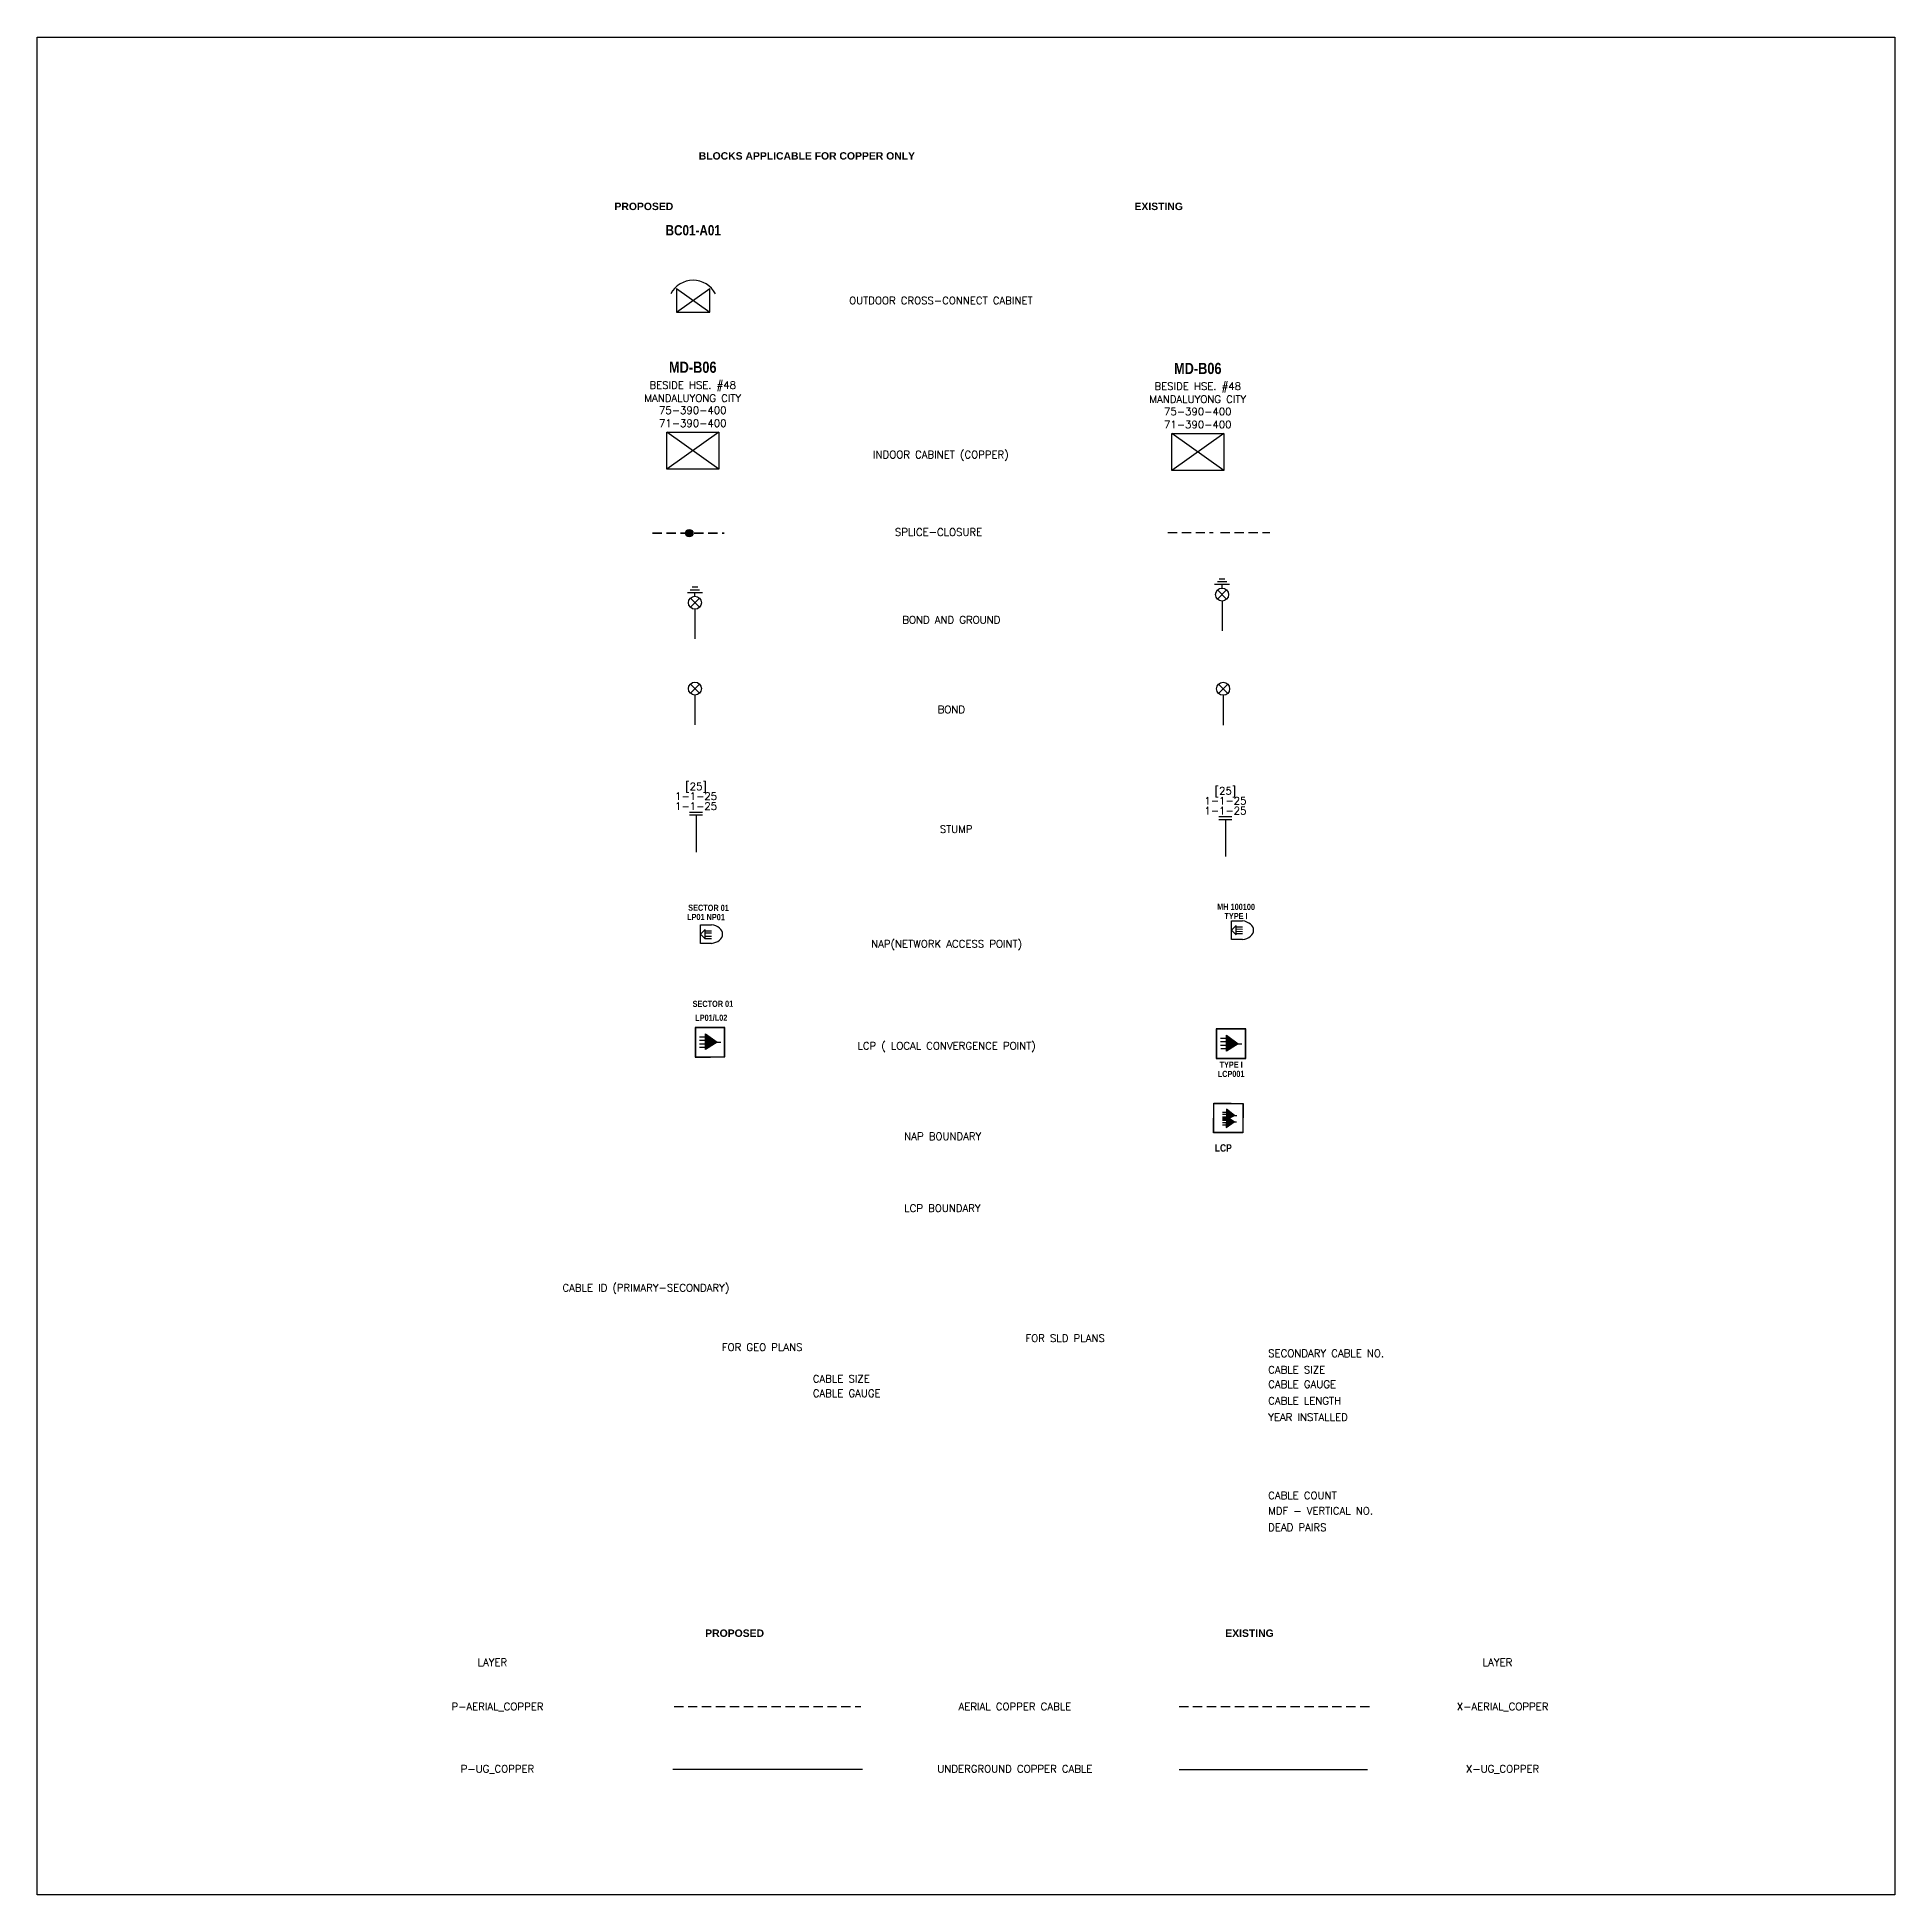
# Model space of a CAD drawing. Header units: metres. Extents: x 0 to 13977865, y -133221 to 11617873.
# Drawn here: x 13931825.3 to 13932225.3, y 678329.8 to 678729.8 of the extents above; entities that cross this region are included whole.
import ezdxf
from ezdxf.enums import TextEntityAlignment as Align

# ---------------------------------------------------------------- set-up
doc = ezdxf.new("R2010")
doc.units = ezdxf.units.M
doc.header["$MEASUREMENT"] = 0
doc.linetypes.add('AERCAB', pattern=[3, 2, -1])
doc.linetypes.add('HIDDEN', pattern=[5.5, 3.5, -2])
for name, color, linetype in [('4', 7, 'Continuous'), ('GRID', 4, 'Continuous'), ('NEW LCP', 3, 'Continuous'), ('NEW NAP', 1, 'Continuous'), ('P-AERIAL_COPPER', 1, 'AERCAB'), ('P-AERIAL_FOC', 1, 'AERCAB'), ('p-BG', 1, 'Continuous'), ('p-BOND', 1, 'Continuous'), ('p-icfp', 1, 'Continuous'), ('P-INCAB', 1, 'Continuous'), ('p-mh', 1, 'Continuous'), ('P-OUTCAB', 2, 'Continuous'), ('P-SPLICE', 1, 'Continuous'), ('P-STUMP', 1, 'Continuous'), ('P-UG_COPPER', 1, 'Continuous'), ('SPAN', 7, 'Continuous'), ('X-AERIAL_COPPER', 5, 'AERCAB'), ('X-BG', 5, 'Continuous'), ('X-BOND', 5, 'Continuous'), ('X-CABLE', 5, 'AERCAB'), ('X-INCAB', 3, 'Continuous'), ('X-STUMP', 5, 'Continuous'), ('X-UG_COPPER', 5, 'Continuous')]:
    doc.layers.add(name, color=color, linetype=linetype)
doc.layers.add('p-cable', color=2, linetype='AERCAB', lineweight=35)
doc.styles.add('BOLD', font='swisscbo.ttf')
doc.styles.add('SASB', font='SASB____.SHX', dxfattribs={"height": 5})
doc.styles.add('SIMPLEX', font='simplex')
doc.styles.get("Standard").update_dxf_attribs({"font": 'arial.ttf'})

msp = doc.modelspace()

# ---------------------------------------------------------------- texts
at = {"layer": 'SPAN'}
for s, style, p in [('BLOCKS APPLICABLE FOR COPPER ONLY', 'SASB', (13931967.75, 678703.48)), ('PROPOSED', 'SASB', (13931949.6, 678692.61)), ('EXISTING', 'SASB', (13932061.57, 678692.61)), ('NAP BOUNDARY', 'SIMPLEX', (13932011.99, 678492.37)), ('LCP BOUNDARY', 'SIMPLEX', (13932011.99, 678476.88)), ('SECONDARY CABLE NO.', 'SIMPLEX', (13932090.36, 678445.65)), ('CABLE SIZE', 'SIMPLEX', (13931992.3, 678440.17)), ('CABLE SIZE', 'SIMPLEX', (13932090.36, 678442.11)), ('CABLE GAUGE', 'SIMPLEX', (13932090.36, 678438.98)), ('CABLE GAUGE', 'SIMPLEX', (13931992.3, 678437.04)), ('CABLE LENGTH', 'SIMPLEX', (13932090.36, 678435.44)), ('YEAR INSTALLED', 'SIMPLEX', (13932090.36, 678431.9)), ('CABLE COUNT', 'SIMPLEX', (13932090.36, 678415.06)), ('MDF - VERTICAL NO.', 'SIMPLEX', (13932090.36, 678411.74)), ('DEAD PAIRS', 'SIMPLEX', (13932090.36, 678408.18)), ('PROPOSED', 'SASB', (13931969.14, 678385.39)), ('EXISTING', 'SASB', (13932081.12, 678385.39))]:
    msp.add_text(s, height=1.6, dxfattribs=dict(at, style=style)).set_placement(p)
at = {"layer": 'SPAN', "style": 'SIMPLEX'}
for s, p in [('OUTDOOR CROSS-CONNECT CABINET', (13932019.88, 678672.32)), ('INDOOR CABINET (COPPER)', (13932019.88, 678639.16)), ('SPLICE-CLOSURE', (13932019.38, 678622.49)), ('BOND AND GROUND', (13932022.14, 678603.57)), ('BOND', (13932022.14, 678584.3)), ('STUMP', (13932023.18, 678558.53)), ('NAP(NETWORK ACCESS POINT)', (13932021.12, 678533.8)), ('LCP ( LOCAL CONVERGENCE POINT)', (13932021.12, 678511.86)), ('CABLE ID (PRIMARY-SECONDARY)', (13931956.36, 678459.76)), ('FOR GEO PLANS', (13931981.4, 678446.97)), ('FOR SLD PLANS', (13932046.64, 678448.91)), ('LAYER', (13931923.32, 678379.11)), ('LAYER', (13932139.74, 678379.11)), ('P-AERIAL_COPPER', (13931924.41, 678369.58)), ('AERIAL COPPER CABLE', (13932035.82, 678369.58)), ('X-AERIAL_COPPER', (13932140.83, 678369.58)), ('P-UG_COPPER', (13931924.41, 678356.16)), ('UNDERGROUND COPPER CABLE', (13932035.82, 678356.16)), ('X-UG_COPPER', (13932140.83, 678356.16))]:
    msp.add_text(s, height=1.6, dxfattribs=at).set_placement(p, align=Align.CENTER)

# ---------------------------------------------------------------- blocks, each defined once
blk = doc.blocks.new('P-BOND')
at = {"layer": 'p-BOND'}
for p, q in [((-1.24, 10.99), (1.14, 8.61)), ((-1.24, 8.51), (1.24, 10.99)), ((0, 8), (0, 0))]:
    blk.add_line(p, q, dxfattribs=at)
blk.add_circle((0, 9.75), 1.75, dxfattribs=at)
blk = doc.blocks.new('P-ICFP')
at = {"layer": 'P-INCAB', "linetype": 'Continuous'}
for p, q in [((7, -5), (-7, 5)), ((7, 5), (-7, -5))]:
    blk.add_line(p, q, dxfattribs=at)
at = {"layer": 'P-INCAB'}
blk.add_lwpolyline([(-7, 5), (7, 5), (7, -5), (-7, -5)], close=True, dxfattribs=at)
at = {"layer": 'P-INCAB', "color": 7}
for tag, height, style, p in [('CAB_NO', 3, 'BOLD', (0, 20.07)), ('CAB_LOC1', 2, 'SIMPLEX', (0, 16.07)), ('CAB_LOC2', 2, 'SIMPLEX', (0, 12.57)), ('CAB_SIZE1', 2, 'SIMPLEX', (0, 9.28)), ('CAB_SIZE2', 2, 'SIMPLEX', (0, 5.78))]:
    blk.add_attdef(tag, text='', height=height, dxfattribs=dict(at, style=style)).set_placement(p, align=Align.BOTTOM_CENTER)
blk = doc.blocks.new('P-splice')
at = {"layer": 'P-SPLICE'}
blk.add_hatch(color=7, dxfattribs=at).paths.add_polyline_path([(-1, 0, 1), (1, 0, 1)])
blk.add_circle((0, 0), 1, dxfattribs=at)
blk = doc.blocks.new('X-BOND')
at = {"layer": 'X-BOND'}
for p, q in [((-1.24, 8.51), (1.24, 10.99)), ((-1.24, 10.99), (1.14, 8.61)), ((0, 8), (0, 0))]:
    blk.add_line(p, q, dxfattribs=at)
blk.add_circle((0, 9.75), 1.75, dxfattribs=at)
blk = doc.blocks.new('x-ICFP')
at = {"layer": 'X-INCAB', "linetype": 'Continuous'}
for p, q in [((7, -5), (-7, 5)), ((7, 5), (-7, -5))]:
    blk.add_line(p, q, dxfattribs=at)
at = {"layer": 'X-INCAB'}
blk.add_lwpolyline([(-7, 5), (7, 5), (7, -5), (-7, -5)], close=True, dxfattribs=at)
at = {"layer": 'X-INCAB', "color": 7}
for tag, height, style, p in [('CAB_NO', 3, 'BOLD', (0, 20.07)), ('CAB_LOC1', 2, 'SIMPLEX', (0, 16.07)), ('CAB_LOC2', 2, 'SIMPLEX', (0, 12.57)), ('CAB_SIZE1', 2, 'SIMPLEX', (0, 9.28)), ('CAB_SIZE2', 2, 'SIMPLEX', (0, 5.78))]:
    blk.add_attdef(tag, text='', height=height, dxfattribs=dict(at, style=style)).set_placement(p, align=Align.BOTTOM_CENTER)
blk = doc.blocks.new('X-STUMP')
at = {"layer": 'X-STUMP'}
for p, q in [((-1.75, 10.75), (1.75, 10.75)), ((-1.75, 10), (1.75, 10)), ((0, 10), (0, 0))]:
    blk.add_line(p, q, dxfattribs=at)
at = {"layer": 'X-STUMP', "color": 7, "style": 'SIMPLEX'}
for tag, p in [('STMPSZ', (0, 16.08)), ('CNT1', (0, 13.42)), ('CNT2', (0, 10.75))]:
    blk.add_attdef(tag, text='', height=2, dxfattribs=at).set_placement(p, align=Align.BOTTOM_CENTER)
blk = doc.blocks.new('P-BG')
at = {"layer": 'p-BG'}
for p, q in [((-2, 12.5), (2, 12.5)), ((-1.25, 13.25), (1.25, 13.25)), ((-1.24, 8.51), (1.24, 10.99)), ((-1.24, 10.99), (1.14, 8.61)), ((-0.75, 14), (0.75, 14)), ((0, 11.5), (0, 12.5)), ((0, 8), (0, 0))]:
    blk.add_line(p, q, dxfattribs=at)
blk.add_circle((0, 9.75), 1.75, dxfattribs=at)
blk = doc.blocks.new('X-BG')
at = {"layer": 'X-BG'}
for p, q in [((-2, 12.5), (2, 12.5)), ((-1.25, 13.25), (1.25, 13.25)), ((-1.24, 10.99), (1.14, 8.61)), ((-1.24, 8.51), (1.24, 10.99)), ((-0.75, 14), (0.75, 14)), ((0, 11.5), (0, 12.5)), ((0, 8), (0, 0))]:
    blk.add_line(p, q, dxfattribs=at)
blk.add_circle((0, 9.75), 1.75, dxfattribs=at)
blk = doc.blocks.new('P-STUMP')
at = {"layer": 'P-STUMP'}
for p, q in [((-1.75, 10.75), (1.75, 10.75)), ((-1.75, 10), (1.75, 10)), ((0, 10), (0, 0))]:
    blk.add_line(p, q, dxfattribs=at)
at = {"layer": 'P-STUMP', "color": 7, "style": 'SIMPLEX'}
for tag, p in [('STMPSZ', (0, 16.08)), ('CNT1', (0, 13.42)), ('CNT2', (0, 10.75))]:
    blk.add_attdef(tag, text='', height=2, dxfattribs=at).set_placement(p, align=Align.BOTTOM_CENTER)
blk = doc.blocks.new('P-CABX')
at = {"layer": 'P-OUTCAB', "linetype": 'Continuous'}
for p, q in [((-4.5, 6.38), (4.5, 0)), ((-4.5, 0), (4.5, 6.38))]:
    blk.add_line(p, q, dxfattribs=at)
blk.add_lwpolyline([(5.96, 4.95, 0.609612), (-6.04, 4.95, -3.120229)], format="xyb", dxfattribs=at)
blk.add_lwpolyline([(-4.5, 6.38), (-4.5, 0), (4.5, 0), (4.5, 6.38)], dxfattribs=at)
at = {"layer": 'P-OUTCAB', "color": 7}
for tag, height, style, p in [('CAB_NO', 2.75, 'BOLD', (0, 22.08)), ('CAB_LOC1', 2, 'SIMPLEX', (0, 15.18)), ('CAB_SIZE', 2, 'SIMPLEX', (0, 18.38)), ('CAB_LOC2', 2, 'SIMPLEX', (0, 11.98))]:
    blk.add_attdef(tag, text='', height=height, dxfattribs=dict(at, style=style)).set_placement(p, align=Align.MIDDLE)
blk = doc.blocks.new('CONVERGE NAP PROPOSED')
at = {"layer": 'NEW NAP', "linetype": 'Continuous'}
for p, q in [((-184.38, -218.01), (-181.43, -218.01)), ((-184.38, -223.03), (-184.38, -218.01)), ((-181.43, -223.03), (-184.38, -223.03))]:
    blk.add_line(p, q, dxfattribs=at)
for points in [[(-184.38, -220.52), (-183.11, -221.79), (-183.11, -219.25), (-184.38, -220.52)], [(-183.11, -219.63), (-181.43, -219.63)], [(-183.11, -220.21), (-181.43, -220.21)], [(-183.11, -221.11), (-181.43, -221.11)], [(-183.11, -221.69), (-181.43, -221.69)]]:
    blk.add_lwpolyline(points, dxfattribs=at)
blk.add_ellipse((-182.11, -220.52), major_axis=(3.7, 0), ratio=0.690295, start_param=4.896406, end_param=7.669965, dxfattribs=at)
at = {"layer": 'p-mh', "style": 'SIMPLEX'}
for tag, p in [('MHNO', (-183.18, -215.57)), ('MHTYPE', (-183.18, -218.04))]:
    blk.add_attdef(tag, text='', height=1.65, dxfattribs=at).set_placement(p, align=Align.BOTTOM_CENTER)
blk = doc.blocks.new('PROP. CONVERGE LCP')
at = {"linetype": 'HIDDEN', "ltscale": 5, "transparency": 33554457}
h = blk.add_hatch(color=3, dxfattribs=at)
h.dxf.hatch_style = 1
h.paths.add_polyline_path([(-94.46, 121.94), (-97.65, 123.93), (-97.65, 119.65)])
at = {"layer": 'NEW LCP', "linetype": 'Continuous'}
for p, q in [((-97.12, 125.92), (-92.45, 125.92)), ((-97.12, 125.84), (-92.45, 125.84)), ((-92.53, 125.92), (-92.53, 117.97)), ((-92.45, 125.92), (-92.45, 117.97)), ((-92.45, 118.04), (-97.12, 118.04)), ((-92.45, 117.97), (-97.12, 117.97))]:
    blk.add_line(p, q, dxfattribs=at)
for points in [[(-97.12, 117.97), (-100.4, 117.97), (-100.4, 125.92), (-96.29, 125.92)], [(-97.12, 118.04), (-100.33, 118.04), (-100.33, 125.84), (-96.29, 125.84)], [(-97.65, 123.34), (-99.21, 123.34)], [(-97.65, 122.44), (-99.21, 122.44)], [(-97.65, 121.44), (-99.21, 121.44)], [(-97.65, 120.54), (-99.21, 120.54)], [(-94.46, 121.94), (-97.65, 123.93), (-97.65, 119.65), (-94.46, 121.94)], [(-94.46, 121.94), (-93.49, 121.94)]]:
    blk.add_lwpolyline(points, dxfattribs=at)
at = {"layer": 'p-mh', "color": 7, "style": 'SIMPLEX'}
for tag, p in [('LCPNO', (-96.4, 128.63)), ('MHTYPE', (-96.4, 126.16))]:
    blk.add_attdef(tag, text='', height=1.65, dxfattribs=at).set_placement(p, align=Align.BOTTOM_CENTER)
blk = doc.blocks.new('AS-BUILT NAP')
at = {"layer": '4', "color": 5, "linetype": 'Continuous'}
for p, q in [((-2.09, -2.57), (-2.06, 2.46)), ((-2.06, 2.46), (0.89, 2.44)), ((0.86, -2.59), (-2.09, -2.57))]:
    blk.add_line(p, q, dxfattribs=at)
for points in [[(-2.08, -0.06), (-0.81, -1.34), (-0.8, 1.21), (-2.08, -0.06)], [(-0.8, 0.82), (0.88, 0.81)], [(-0.8, 0.25), (0.88, 0.24)], [(-0.81, -0.95), (0.87, -0.96)], [(-0.8, -0.38), (0.87, -0.39)]]:
    blk.add_lwpolyline(points, dxfattribs=at)
blk.add_ellipse((0.2, -0.07), major_axis=(3.7, -0.02), ratio=0.690295, start_param=4.896406, end_param=7.669965, dxfattribs=at)
at = {"style": 'BOLD'}
for tag, p in [('QCY18', (-0.85, 7.25)), ('MHNO', (-0.85, 4.89))]:
    blk.add_attdef(tag, text='', height=1.65, rotation=359.6755, dxfattribs=at).set_placement(p, align=Align.BOTTOM_CENTER)
at = {"color": 5, "style": 'BOLD'}
blk.add_attdef('MHTYPE', text='', height=1.65, rotation=359.6755, dxfattribs=at).set_placement((-0.86, 2.41), align=Align.BOTTOM_CENTER)
blk = doc.blocks.new('AS-BUILT LCP')
at = {"linetype": 'HIDDEN', "ltscale": 5, "transparency": 33554457}
h = blk.add_hatch(color=5, dxfattribs=at)
h.dxf.hatch_style = 1
h.paths.add_polyline_path([(1.6, -1.14), (-1.59, -3.14), (-1.6, 1.14)])
at = {"color": 5, "linetype": 'Continuous'}
for p, q in [((3.59, 2.84), (-1.07, 2.83)), ((3.59, 2.77), (-1.07, 2.75)), ((3.54, -5.11), (3.52, 2.84)), ((3.62, -5.11), (3.59, 2.84)), ((-1.05, -5.05), (3.62, -5.03)), ((-1.05, -5.12), (3.62, -5.11))]:
    blk.add_line(p, q, dxfattribs=at)
for points in [[(-1.07, 2.83), (-4.36, 2.82), (-4.33, -5.13), (-0.22, -5.12)], [(-1.07, 2.75), (-4.28, 2.74), (-4.26, -5.06), (-0.22, -5.04)], [(-1.6, 0.25), (-3.15, 0.25)], [(1.6, -1.14), (-1.59, -3.14), (-1.6, 1.14), (1.6, -1.14)], [(-1.59, -0.65), (-3.15, -0.66)], [(-1.59, -1.64), (-3.15, -1.65)], [(-1.59, -2.55), (-3.14, -2.55)], [(1.6, -1.14), (2.57, -1.14)]]:
    blk.add_lwpolyline(points, dxfattribs=at)
at = {"layer": '4', "style": 'BOLD'}
for tag, p in [('MHTYPE', (-0.32, -8.11)), ('LCPNO', (-0.32, -10.59))]:
    blk.add_attdef(tag, text='', height=1.65, rotation=0.1639, dxfattribs=at).set_placement(p, align=Align.BOTTOM_CENTER)
blk = doc.blocks.new('AS-BUILT DOUBLE LCP')
at = {"linetype": 'HIDDEN', "ltscale": 5, "transparency": 33554457}
h = blk.add_hatch(color=5, dxfattribs=at)
h.dxf.hatch_style = 1
h.paths.add_polyline_path([(2.11, -0.97), (0.01, 0.39), (-0.04, -2.46)])
h = blk.add_hatch(color=5, dxfattribs=at)
h.dxf.hatch_style = 1
h.paths.add_polyline_path([(2.14, 0.78), (0.04, 2.44), (0, -0.31)])
at = {"layer": 'NEW LCP', "color": 5, "linetype": 'Continuous'}
for p, q in [((-3.48, -3.89), (-3.41, 4.06)), ((-3.41, 4.06), (1.25, 4.02)), ((-3.41, 3.98), (1.25, 3.94)), ((-3.4, -3.89), (-3.34, 4.05)), ((1.19, -3.86), (-3.48, -3.82)), ((1.19, -3.93), (-3.48, -3.89))]:
    blk.add_line(p, q, dxfattribs=at)
for points in [[(0, 0), (-1.04, 0.02)], [(0, 0.3), (-1.03, 0.31)], [(0.01, 0.96), (-1.02, 0.97)], [(0.02, 1.56), (-1.01, 1.58)], [(2.11, -0.97), (0.01, 0.39), (-0.04, -2.46), (2.11, -0.97)], [(2.14, 0.78), (0.04, 2.44), (0, -0.31), (2.14, 0.78)], [(1.25, 4.02), (4.54, 3.99), (4.47, -3.96), (0.36, -3.93)], [(1.25, 3.94), (4.46, 3.92), (4.4, -3.88), (0.36, -3.85)], [(2.14, 0.78), (2.78, 0.77)], [(-0.02, -1.26), (-1.06, -1.25)], [(-0.03, -1.87), (-1.06, -1.85)], [(-0.01, -0.6), (-1.05, -0.59)], [(0, -0.31), (-1.04, -0.29)], [(2.11, -0.97), (2.76, -0.98)]]:
    blk.add_lwpolyline(points, dxfattribs=at)
at = {"color": 0, "style": 'BOLD'}
for tag, p in [('SECTOR', (-3.18, 7.39)), ('LCP', (-3.16, 4.7))]:
    blk.add_attdef(tag, p, '', height=2, dxfattribs=at)
blk = doc.blocks.new('Dummy NAP')
at = {"layer": 'P-AERIAL_FOC', "linetype": 'Continuous'}
for points in [[(-1214.51, 1596.99), (-1226.52, 1596.99, 1), (-1226.52, 1585.23), (-1214.51, 1585.23, 1)], [(-1214.51, 1596.22), (-1226.52, 1596.22, 1), (-1226.52, 1586), (-1214.51, 1586, 1)]]:
    blk.add_lwpolyline(points, format="xyb", close=True, dxfattribs=at)
for points in [[(-1222.08, 1596.22), (-1222.95, 1586.81), (-1212.04, 1590.95), (-1222.08, 1596.22)], [(-1221.93, 1587.2), (-1222.03, 1586.24), (-1210.95, 1590.95), (-1221, 1596.22), (-1221.05, 1595.68)]]:
    blk.add_lwpolyline(points, dxfattribs=at)
at = {"layer": 'P-AERIAL_FOC', "insert": (-1226.67, 1593.25), "char_height": 4.612, "attachment_point": 1}
blk.add_mtext_dynamic_manual_height_columns('DN', width=166.2529, gutter_width=23.06, heights=[0], dxfattribs=at)
at = {"layer": 'P-AERIAL_FOC', "color": 250}
for tag, p in [('HOMINGPLAID', (-1245.87, 1607.27)), ('SITEPLAID', (-1240.78, 1602.45)), ('C0D0', (-1231.6, 1597.35))]:
    blk.add_attdef(tag, p, '', height=4.61, dxfattribs=at)

# ---------------------------------------------------------------- linework, layer by layer
at = {"layer": 'GRID', "lineweight": 25}
msp.add_lwpolyline([(13931825.29, 678729.85), (13932225.29, 678729.85), (13932225.29, 678329.85), (13931825.29, 678329.85)], close=True, dxfattribs=at)
at = {"layer": 'P-AERIAL_COPPER'}
msp.add_lwpolyline([(13931962.44, 678370.38), (13932002.65, 678370.38)], dxfattribs=at)
at = {"layer": 'p-cable'}
msp.add_line((13931957.79, 678623.04), (13931973.19, 678623.04), dxfattribs=at)
at = {"layer": 'P-UG_COPPER'}
msp.add_lwpolyline([(13931962.16, 678356.9), (13932003.04, 678356.9)], dxfattribs=at)
at = {"layer": 'X-AERIAL_COPPER'}
msp.add_lwpolyline([(13932071.17, 678370.4), (13932112.4, 678370.4)], dxfattribs=at)
at = {"layer": 'X-CABLE'}
for p, q in [((13932068.75, 678623.22), (13932078.52, 678623.22)), ((13932080.12, 678623.22), (13932090.75, 678623.22))]:
    msp.add_line(p, q, dxfattribs=at)
at = {"layer": 'X-UG_COPPER'}
msp.add_lwpolyline([(13932071.17, 678356.86), (13932111.76, 678356.86)], dxfattribs=at)

# ---------------------------------------------------------------- block references
ref = msp.add_blockref('Dummy NAP', (2919622.89, -134460.51), dxfattribs=dict(xscale=0.7974615441699047, yscale=0.7974615441699047, zscale=0.7974615441699047, rotation=1.431649339285902))
ref.add_attrib('MHTYPE', 'NAP AUGMENT', dxfattribs={"color": 1, "height": 1.3157, "rotation": 1.1072, "style": 'BOLD'}).set_placement((13977857.1, 786666.32), align=Align.BOTTOM_CENTER)
ref.add_attrib('MHTYPE', 'PLM_002_C01_D04', dxfattribs={"color": 1, "height": 1.3157, "rotation": 1.1072, "style": 'BOLD'}).set_placement((13977857.73, 786663.81), align=Align.BOTTOM_CENTER)
ref = msp.add_blockref('PROP. CONVERGE LCP', (13932047.02, 678611.21), dxfattribs=dict(xscale=-0.8, yscale=0.8, zscale=0.8, rotation=180.1638781198304))
ref.add_attrib('MHTYPE', 'SECTOR 01', dxfattribs={"layer": 'p-mh', "color": 6, "height": 1.32, "rotation": 180.1639, "style": 'BOLD', "text_generation_flag": 6}).set_placement((13931970.8, 678520.65, 8.86), align=Align.BOTTOM_CENTER)
ref.add_attrib('MHNO', 'LP01/L02', dxfattribs={"layer": 'p-mh', "color": 6, "height": 1.32, "rotation": 180.1639, "style": 'BOLD', "text_generation_flag": 6}).set_placement((13931970.45, 678517.65, 8.86), align=Align.BOTTOM_CENTER)
at = {"layer": '4', "color": 5}
ref = msp.add_blockref('AS-BUILT NAP', (13932084.11, 678537.62), dxfattribs=dict(at, xscale=0.8, yscale=0.8, zscale=0.8))
ref.add_attrib('MHNO', 'MH 100100', dxfattribs={"layer": 'p-mh', "color": 7, "height": 1.32, "rotation": 359.6755, "style": 'BOLD'}).set_placement((13932083.44, 678541.53), align=Align.BOTTOM_CENTER)
ref.add_attrib('MHTYPE', 'TYPE I', dxfattribs={"layer": 'p-mh', "color": 7, "height": 1.32, "rotation": 359.6755, "style": 'BOLD'}).set_placement((13932083.42, 678539.55), align=Align.BOTTOM_CENTER)
at = {"layer": '4'}
ref = msp.add_blockref('AS-BUILT LCP', (13932082.64, 678514.03), dxfattribs=dict(at, xscale=0.8, yscale=0.8, zscale=0.8))
ref.add_attrib('LCPNO', 'LCP001', dxfattribs={"layer": 'p-mh', "color": 0, "height": 1.32, "rotation": 0.1639, "style": 'BOLD'}).set_placement((13932082.38, 678505.56), align=Align.BOTTOM_CENTER)
ref.add_attrib('MHTYPE', 'TYPE I', dxfattribs={"layer": 'p-mh', "color": 0, "height": 1.32, "rotation": 0.1639, "style": 'BOLD'}).set_placement((13932082.38, 678507.54), align=Align.BOTTOM_CENTER)
ref = msp.add_blockref('AS-BUILT DOUBLE LCP', (13932081.36, 678497.07), dxfattribs=dict(at, xscale=0.8, yscale=0.8, zscale=0.8))
ref.add_attrib('SECTOR', 'LCP', (13932078.86, 678489.87), dxfattribs={"layer": 'P-AERIAL_FOC', "color": 0, "height": 1.6, "style": 'BOLD'})
at = {"layer": 'NEW NAP'}
ref = msp.add_blockref('CONVERGE NAP PROPOSED', (13932116.61, 678712.31), dxfattribs=dict(at, xscale=0.8, yscale=0.8, zscale=0.8, rotation=359.6755477183156))
ref.add_attrib('MHTYPE', 'SECTOR 01', dxfattribs={"layer": 'p-mh', "color": 4, "height": 1.32, "rotation": 359.6755, "style": 'BOLD'}).set_placement((13931969.85, 678541.33, 0), align=Align.BOTTOM_CENTER)
ref.add_attrib('MHNO', 'LP01 NP01', dxfattribs={"layer": 'p-mh', "color": 4, "height": 1.32, "rotation": 359.6755, "style": 'BOLD'}).set_placement((13931969.3, 678539.34), align=Align.BOTTOM_CENTER)
at = {"layer": 'p-BG', "xscale": 0.8, "yscale": 0.8, "zscale": 0.8}
msp.add_blockref('P-BG', (13931966.93, 678600.27), dxfattribs=at)
at = {"layer": 'p-BOND', "xscale": 0.8, "yscale": 0.8, "zscale": 0.8}
msp.add_blockref('P-BOND', (13931966.93, 678581.77), dxfattribs=at)
at = {"layer": 'p-icfp', "xscale": 0.8, "yscale": 0.8, "zscale": 0.8}
msp.add_blockref('P-ICFP', (13931966.46, 678640.8), dxfattribs=at).add_auto_attribs({'CAB_NO': 'MD-B06', 'CAB_LOC1': 'BESIDE HSE. #48', 'CAB_LOC2': 'MANDALUYONG CITY', 'CAB_SIZE1': '75-390-400', 'CAB_SIZE2': '71-390-400'})
at = {"layer": 'P-OUTCAB', "xscale": 0.8, "yscale": 0.8, "zscale": 0.8}
msp.add_blockref('P-CABX', (13931966.56, 678670.61), dxfattribs=at).add_auto_attribs({'CAB_NO': 'BC01-A01'})
at = {"layer": 'P-SPLICE', "xscale": 0.8, "yscale": 0.8, "zscale": 0.8}
msp.add_blockref('P-splice', (13931965.71, 678623.04), dxfattribs=at)
at = {"layer": 'P-STUMP', "xscale": 0.8, "yscale": 0.8, "zscale": 0.8}
msp.add_blockref('P-STUMP', (13931967.17, 678554.38), dxfattribs=at).add_auto_attribs({'STMPSZ': '[25]', 'CNT1': '1-1-25', 'CNT2': '1-1-25'})
at = {"layer": 'X-BG', "xscale": 0.8, "yscale": 0.8, "zscale": 0.8}
msp.add_blockref('X-BG', (13932080.42, 678602.03), dxfattribs=at)
at = {"layer": 'X-BOND', "xscale": 0.8, "yscale": 0.8, "zscale": 0.8}
msp.add_blockref('X-BOND', (13932080.66, 678581.73), dxfattribs=at)
at = {"layer": 'X-INCAB', "xscale": 0.8, "yscale": 0.8, "zscale": 0.8}
msp.add_blockref('x-ICFP', (13932075.2, 678640.54), dxfattribs=at).add_auto_attribs({'CAB_NO': 'MD-B06', 'CAB_LOC1': 'BESIDE HSE. #48', 'CAB_LOC2': 'MANDALUYONG CITY', 'CAB_SIZE1': '75-390-400', 'CAB_SIZE2': '71-390-400'})
at = {"layer": 'X-STUMP', "xscale": 0.8, "yscale": 0.8, "zscale": 0.8}
msp.add_blockref('X-STUMP', (13932081.15, 678553.41), dxfattribs=at).add_auto_attribs({'STMPSZ': '[25]', 'CNT1': '1-1-25', 'CNT2': '1-1-25'})

msp.set_redraw_order([(e.dxf.handle, doc.entitydb.next_handle()) for e in msp.query("TEXT MTEXT ATTDEF DIMENSION ARC_DIMENSION")])  # texts and dimensions are drawn at this point

doc.saveas('drawing.dxf')
